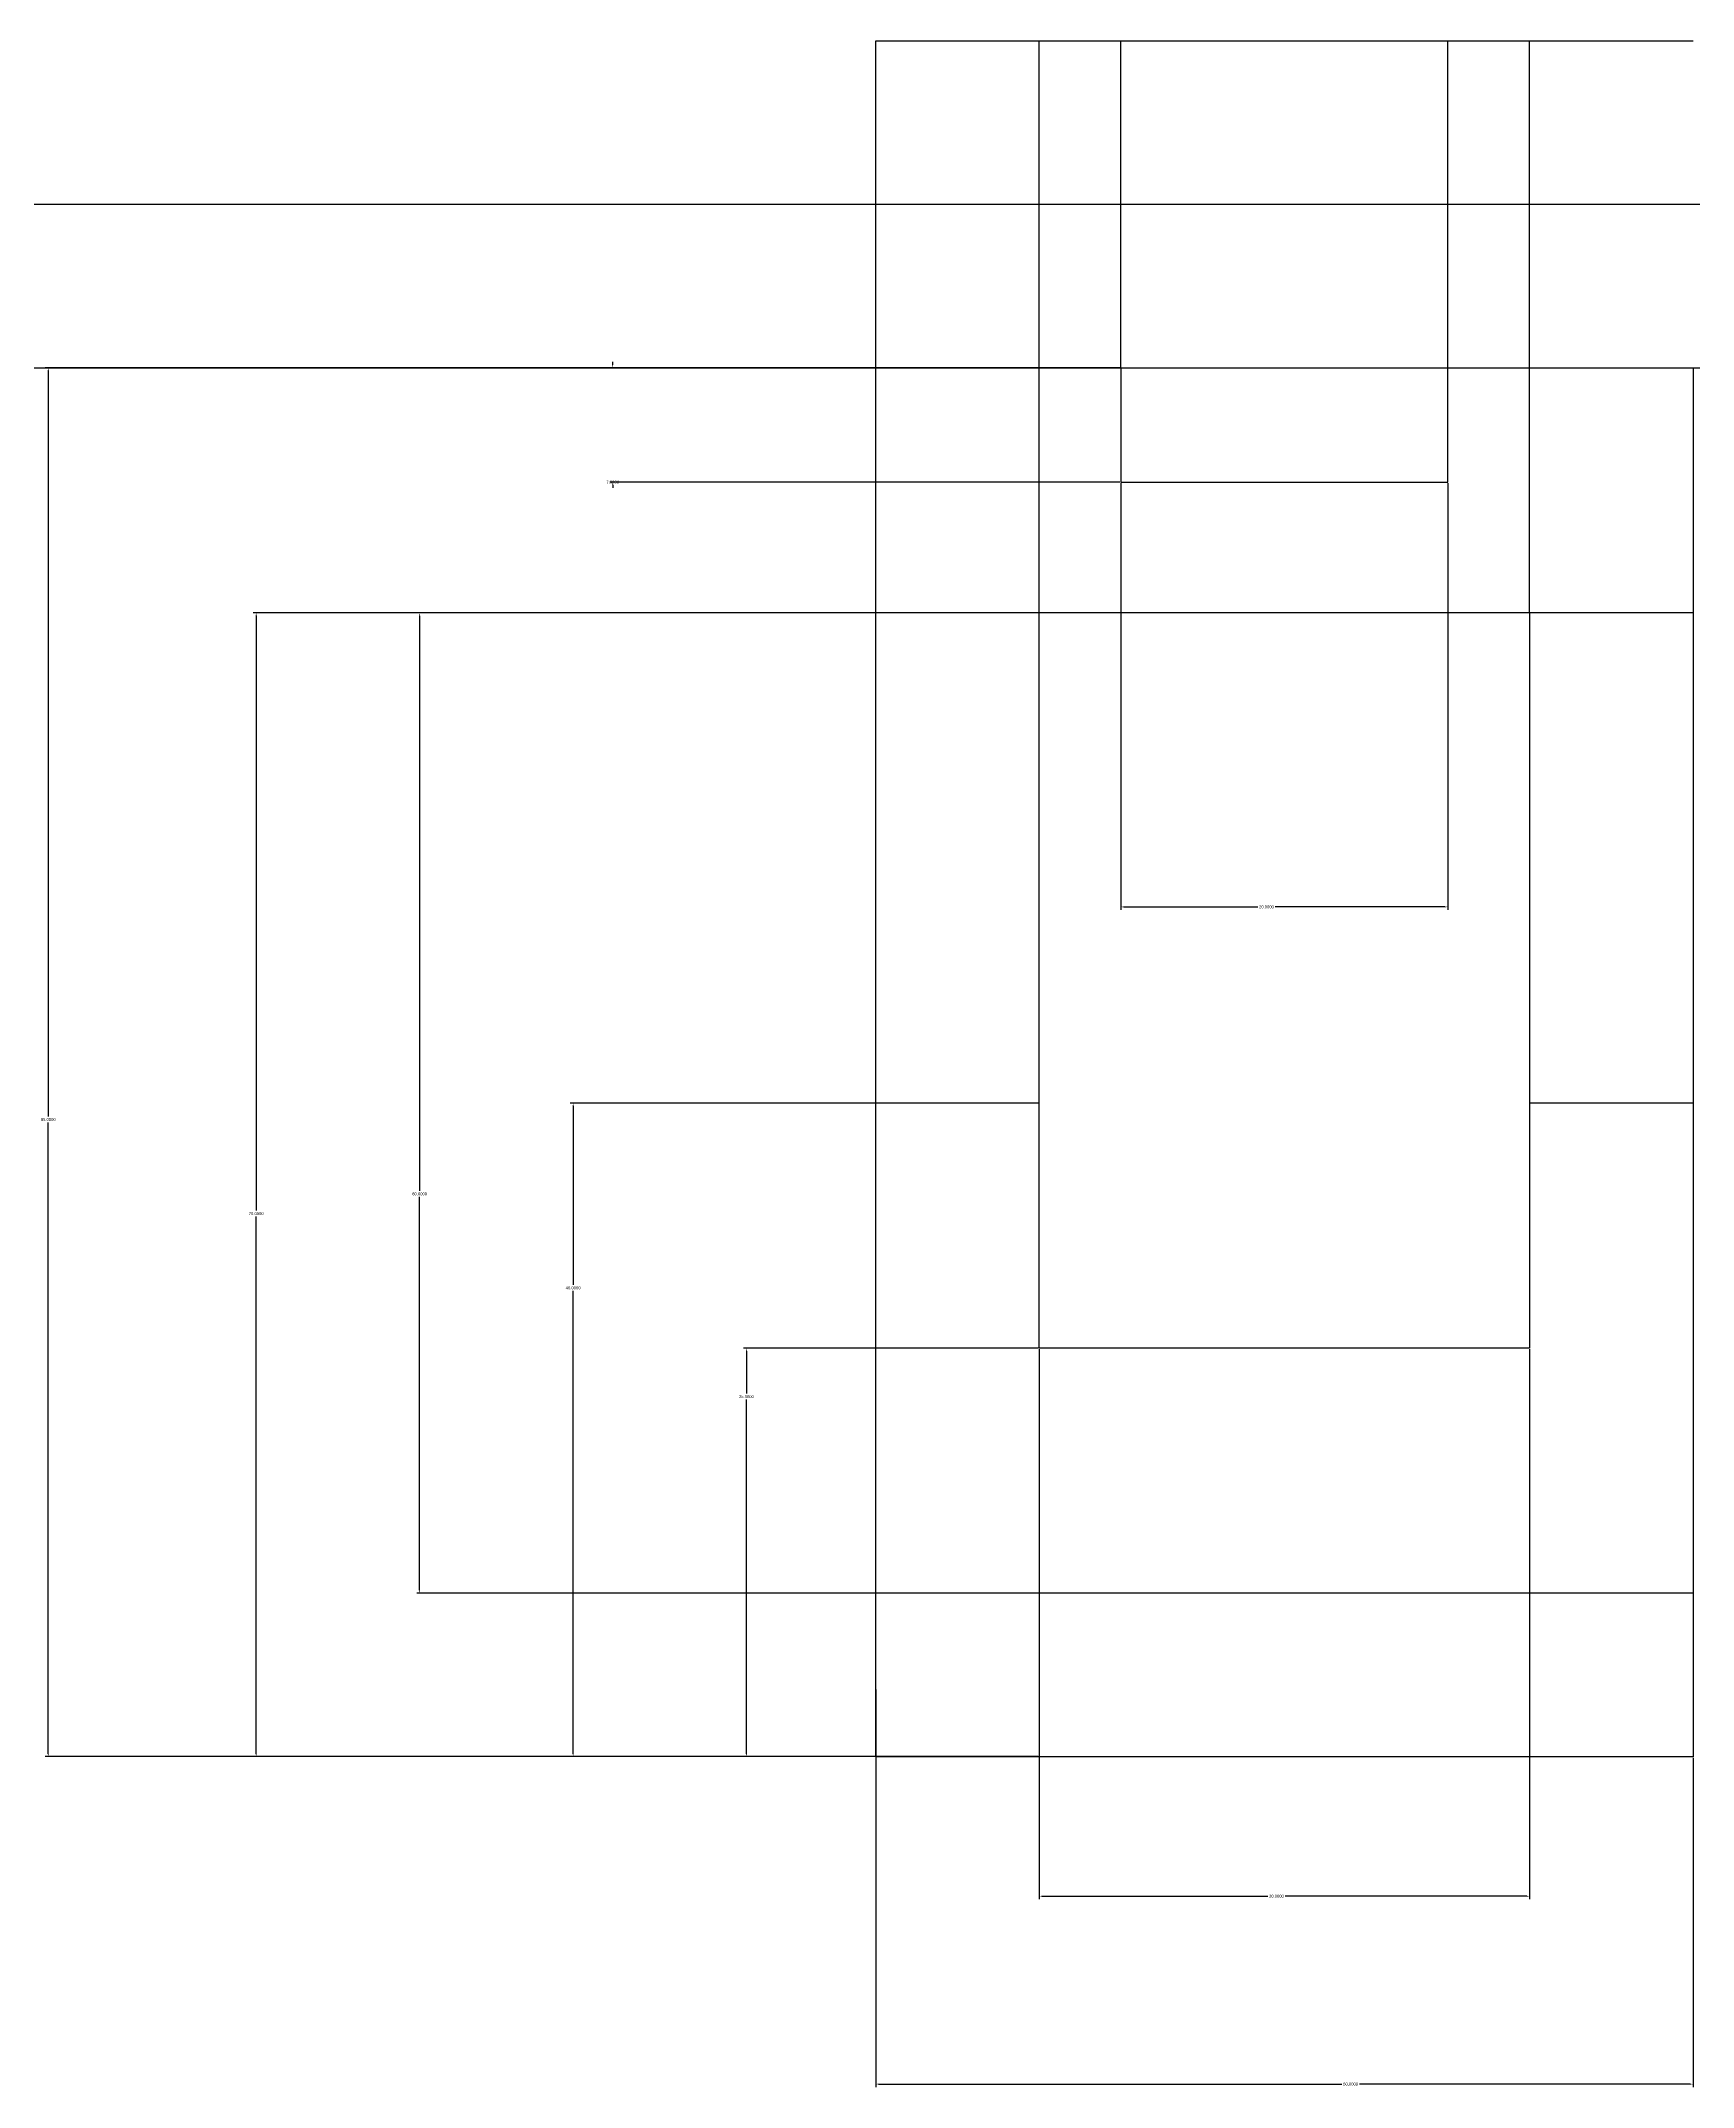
# Model space of a CAD drawing. Header units: millimetres. Extents: x 1469 to 7799, y 1414 to 1806.
# Drawn here: x 7206.6 to 7307.6, y 1494.8 to 1620 of the extents above; entities that cross this region are included whole.
import ezdxf

# ---------------------------------------------------------------- set-up
doc = ezdxf.new("R2010")
doc.units = ezdxf.units.MM
doc.layers.add('dimension', color=210, linetype='Continuous', lineweight=15)
doc.layers.add('drawing', color=7, linetype='Continuous')
doc.layers.add('porjection line', color=130, linetype='Continuous', transparency=0.8)
doc.layers.add('ref line', color=10, linetype='Continuous', transparency=0.8)
doc.styles.get("Standard").update_dxf_attribs({"font": 'arial.ttf'})
doc.dimstyles.get("Standard").update_dxf_attribs({"dimtxt": 0.18, "dimasz": 0.18, "dimexe": 0.18, "dimexo": 0.0625, "dimgap": 0.09, "dimtad": 0, "dimtih": 1, "dimtoh": 1, "dimdec": 4, "dimzin": 0, "dimdsep": 46, "dimtxsty": 'Standard', "dimcen": 0.09, "dimadec": 0, "dimazin": 0, "dimtfac": 1, "dimtdec": 4, "dimtofl": 0, "dimtmove": 0, "dimatfit": 3, "dimfxl": 1, "dimtolj": 1, "dimtzin": 0, "dimarcsym": 0})

# ---------------------------------------------------------------- blocks, each defined once
blk = doc.blocks.new('*D272')
at = {"layer": 'Defpoints', "color": 0, "transparency": 16777216}
for p in [(7257.62, 1600.05), (7207, 1515.05), (7257.62, 1515.05)]:
    blk.add_point(p, dxfattribs=at)
at = {"layer": 'dimension', "color": 0, "lineweight": -2, "transparency": 16777216}
for p, q in [((7257.56, 1600.05), (7206.82, 1600.05)), ((7207, 1599.87), (7207, 1554.22)), ((7207, 1515.23), (7207, 1553.85)), ((7257.56, 1515.05), (7206.82, 1515.05))]:
    blk.add_line(p, q, dxfattribs=at)
at = {"layer": 'dimension', "color": 0, "transparency": 16777216}
for points in [[(7206.97, 1599.87), (7207.03, 1599.87), (7207, 1600.05)], [(7206.97, 1515.23), (7207.03, 1515.23), (7207, 1515.05)]]:
    blk.add_solid(points, dxfattribs=at)
at = {"layer": 'dimension', "color": 0, "transparency": 16777216, "insert": (7207, 1554.04), "char_height": 0.18, "attachment_point": 5}
blk.add_mtext('\\A1;85.0000', dxfattribs=at)
blk = doc.blocks.new('*D273')
at = {"layer": 'Defpoints', "color": 0, "transparency": 16777216}
for p in [(7257.62, 1585.05), (7229.72, 1525.05), (7257.62, 1525.05)]:
    blk.add_point(p, dxfattribs=at)
at = {"layer": 'dimension', "color": 0, "lineweight": -2, "transparency": 16777216}
for p, q in [((7257.56, 1585.05), (7229.54, 1585.05)), ((7229.72, 1584.87), (7229.72, 1549.68)), ((7229.72, 1525.23), (7229.72, 1549.31)), ((7257.56, 1525.05), (7229.54, 1525.05))]:
    blk.add_line(p, q, dxfattribs=at)
at = {"layer": 'dimension', "color": 0, "transparency": 16777216}
for points in [[(7229.69, 1584.87), (7229.75, 1584.87), (7229.72, 1585.05)], [(7229.69, 1525.23), (7229.75, 1525.23), (7229.72, 1525.05)]]:
    blk.add_solid(points, dxfattribs=at)
at = {"layer": 'dimension', "color": 0, "transparency": 16777216, "insert": (7229.72, 1549.49), "char_height": 0.18, "attachment_point": 5}
blk.add_mtext('\\A1;60.0000', dxfattribs=at)
blk = doc.blocks.new('*D223')
at = {"layer": 'Defpoints', "color": 0, "transparency": 16777216}
for p in [(7257.62, 1585.05), (7219.72, 1515.05), (7257.62, 1515.05)]:
    blk.add_point(p, dxfattribs=at)
at = {"layer": 'dimension', "color": 0, "lineweight": -2, "transparency": 16777216}
for p, q in [((7257.56, 1585.05), (7219.54, 1585.05)), ((7219.72, 1584.87), (7219.72, 1548.47)), ((7219.72, 1515.23), (7219.72, 1548.1)), ((7257.56, 1515.05), (7219.54, 1515.05))]:
    blk.add_line(p, q, dxfattribs=at)
at = {"layer": 'dimension', "color": 0, "transparency": 16777216}
for points in [[(7219.69, 1584.87), (7219.75, 1584.87), (7219.72, 1585.05)], [(7219.69, 1515.23), (7219.75, 1515.23), (7219.72, 1515.05)]]:
    blk.add_solid(points, dxfattribs=at)
at = {"layer": 'dimension', "color": 0, "transparency": 16777216, "insert": (7219.72, 1548.28), "char_height": 0.18, "attachment_point": 5}
blk.add_mtext('\\A1;70.0000', dxfattribs=at)
blk = doc.blocks.new('*D274')
at = {"layer": 'Defpoints', "color": 0, "transparency": 16777216}
for p in [(7257.62, 1555.05), (7239.11, 1515.05), (7257.62, 1515.05)]:
    blk.add_point(p, dxfattribs=at)
at = {"layer": 'dimension', "color": 0, "lineweight": -2, "transparency": 16777216}
for p, q in [((7257.56, 1555.05), (7238.93, 1555.05)), ((7239.11, 1554.87), (7239.11, 1543.93)), ((7239.11, 1515.23), (7239.11, 1543.56)), ((7257.56, 1515.05), (7238.93, 1515.05))]:
    blk.add_line(p, q, dxfattribs=at)
at = {"layer": 'dimension', "color": 0, "transparency": 16777216}
for points in [[(7239.08, 1554.87), (7239.14, 1554.87), (7239.11, 1555.05)], [(7239.08, 1515.23), (7239.14, 1515.23), (7239.11, 1515.05)]]:
    blk.add_solid(points, dxfattribs=at)
at = {"layer": 'dimension', "color": 0, "transparency": 16777216, "insert": (7239.11, 1543.74), "char_height": 0.18, "attachment_point": 5}
blk.add_mtext('\\A1;40.0000', dxfattribs=at)
blk = doc.blocks.new('*D275')
at = {"layer": 'Defpoints', "color": 0, "transparency": 16777216}
for p in [(7267.62, 1540.05), (7249.71, 1515.05), (7267.62, 1515.05)]:
    blk.add_point(p, dxfattribs=at)
at = {"layer": 'dimension', "color": 0, "lineweight": -2, "transparency": 16777216}
for p, q in [((7267.56, 1540.05), (7249.53, 1540.05)), ((7249.71, 1539.87), (7249.71, 1537.27)), ((7249.71, 1515.23), (7249.71, 1536.9)), ((7267.56, 1515.05), (7249.53, 1515.05))]:
    blk.add_line(p, q, dxfattribs=at)
at = {"layer": 'dimension', "color": 0, "transparency": 16777216}
for points in [[(7249.68, 1539.87), (7249.74, 1539.87), (7249.71, 1540.05)], [(7249.68, 1515.23), (7249.74, 1515.23), (7249.71, 1515.05)]]:
    blk.add_solid(points, dxfattribs=at)
at = {"layer": 'dimension', "color": 0, "transparency": 16777216, "insert": (7249.71, 1537.08), "char_height": 0.18, "attachment_point": 5}
blk.add_mtext('\\A1;25.0000', dxfattribs=at)
blk = doc.blocks.new('*D276')
at = {"layer": 'Defpoints', "color": 0, "transparency": 16777216}
for p in [(7272.62, 1600.05), (7241.53, 1593.05), (7272.62, 1593.05)]:
    blk.add_point(p, dxfattribs=at)
at = {"layer": 'dimension', "color": 0, "lineweight": -2, "transparency": 16777216}
for p, q in [((7241.53, 1600.23), (7241.53, 1600.41)), ((7272.56, 1600.05), (7241.35, 1600.05)), ((7272.56, 1593.05), (7241.35, 1593.05)), ((7241.53, 1592.87), (7241.53, 1592.69))]:
    blk.add_line(p, q, dxfattribs=at)
at = {"layer": 'dimension', "color": 0, "transparency": 16777216}
for points in [[(7241.5, 1600.23), (7241.56, 1600.23), (7241.53, 1600.05)], [(7241.5, 1592.87), (7241.56, 1592.87), (7241.53, 1593.05)]]:
    blk.add_solid(points, dxfattribs=at)
at = {"layer": 'dimension', "color": 0, "transparency": 16777216, "insert": (7241.53, 1593.05), "char_height": 0.18, "attachment_point": 5}
blk.add_mtext('\\A1;7.0000', dxfattribs=at)
blk = doc.blocks.new('*D277')
at = {"layer": 'Defpoints', "color": 0, "transparency": 16777216}
for p in [(7257.62, 1519.23), (7307.62, 1515.05), (7307.62, 1495.01)]:
    blk.add_point(p, dxfattribs=at)
at = {"layer": 'dimension', "color": 0, "lineweight": -2, "transparency": 16777216}
for p, q in [((7257.62, 1519.16), (7257.62, 1494.83)), ((7307.62, 1514.98), (7307.62, 1494.83)), ((7257.8, 1495.01), (7286.14, 1495.01)), ((7307.44, 1495.01), (7287.21, 1495.01))]:
    blk.add_line(p, q, dxfattribs=at)
at = {"layer": 'dimension', "color": 0, "transparency": 16777216}
for points in [[(7257.8, 1495.04), (7257.8, 1494.98), (7257.62, 1495.01)], [(7307.44, 1495.04), (7307.44, 1494.98), (7307.62, 1495.01)]]:
    blk.add_solid(points, dxfattribs=at)
at = {"layer": 'dimension', "color": 0, "transparency": 16777216, "insert": (7286.67, 1495.01), "char_height": 0.18, "attachment_point": 5}
blk.add_mtext('\\A1;50.0000', dxfattribs=at)
blk = doc.blocks.new('*D278')
at = {"layer": 'Defpoints', "color": 0, "transparency": 16777216}
for p in [(7267.62, 1540.05), (7297.62, 1540.05), (7297.62, 1506.51)]:
    blk.add_point(p, dxfattribs=at)
at = {"layer": 'dimension', "color": 0, "lineweight": -2, "transparency": 16777216}
for p, q in [((7267.62, 1539.98), (7267.62, 1506.33)), ((7297.62, 1539.98), (7297.62, 1506.33)), ((7267.8, 1506.51), (7281.6, 1506.51)), ((7297.44, 1506.51), (7282.66, 1506.51))]:
    blk.add_line(p, q, dxfattribs=at)
at = {"layer": 'dimension', "color": 0, "transparency": 16777216}
for points in [[(7267.8, 1506.54), (7267.8, 1506.48), (7267.62, 1506.51)], [(7297.44, 1506.54), (7297.44, 1506.48), (7297.62, 1506.51)]]:
    blk.add_solid(points, dxfattribs=at)
at = {"layer": 'dimension', "color": 0, "transparency": 16777216, "insert": (7282.13, 1506.51), "char_height": 0.18, "attachment_point": 5}
blk.add_mtext('\\A1;30.0000', dxfattribs=at)
blk = doc.blocks.new('*D279')
at = {"layer": 'Defpoints', "color": 0, "transparency": 16777216}
for p in [(7272.62, 1593.05), (7292.62, 1593.05), (7292.62, 1567.05)]:
    blk.add_point(p, dxfattribs=at)
at = {"layer": 'dimension', "color": 0, "lineweight": -2, "transparency": 16777216}
for p, q in [((7272.62, 1592.98), (7272.62, 1566.87)), ((7292.62, 1592.98), (7292.62, 1566.87)), ((7272.8, 1567.05), (7280.99, 1567.05)), ((7292.44, 1567.05), (7282.06, 1567.05))]:
    blk.add_line(p, q, dxfattribs=at)
at = {"layer": 'dimension', "color": 0, "transparency": 16777216}
for points in [[(7272.8, 1567.08), (7272.8, 1567.02), (7272.62, 1567.05)], [(7292.44, 1567.08), (7292.44, 1567.02), (7292.62, 1567.05)]]:
    blk.add_solid(points, dxfattribs=at)
at = {"layer": 'dimension', "color": 0, "transparency": 16777216, "insert": (7281.52, 1567.05), "char_height": 0.18, "attachment_point": 5}
blk.add_mtext('\\A1;20.0000', dxfattribs=at)

msp = doc.modelspace()

# ---------------------------------------------------------------- linework, layer by layer
at = {"layer": 'drawing'}
for p, q in [((7257.61787, 1620.04556), (7307.61787, 1620.04556)), ((7257.61787, 1600.04556), (7272.61787, 1600.04556)), ((7257.61787, 1515.04556), (7257.61787, 1600.04556)), ((7272.61787, 1600.04556), (7272.61787, 1593.04556)), ((7292.61787, 1600.04556), (7307.61787, 1600.04556)), ((7292.61787, 1593.04556), (7292.61787, 1600.04556)), ((7307.61787, 1600.04556), (7307.61787, 1515.04556)), ((7272.61787, 1593.04556), (7292.61787, 1593.04556)), ((7307.61787, 1585.04556), (7257.61787, 1585.04556)), ((7267.61787, 1540.04556), (7267.61787, 1585.04556)), ((7297.61787, 1585.04556), (7297.61787, 1540.04556)), ((7267.61787, 1555.04556), (7257.61787, 1555.04556)), ((7307.61787, 1555.04556), (7297.61787, 1555.04556)), ((7297.61787, 1540.04556), (7267.61787, 1540.04556)), ((7307.61787, 1525.04556), (7257.61787, 1525.04556)), ((7307.61787, 1515.04556), (7257.61787, 1515.04556))]:
    msp.add_line(p, q, dxfattribs=at)
at = {"layer": 'porjection line'}
for p in [(1567.67266, 1610.04556), (1567.67266, 1600.04556)]:
    msp.add_xline(p, (1, 0), dxfattribs=at)
at = {"layer": 'ref line'}
for p, q in [((7257.61787, 1600.04556), (7257.61787, 1620.04556)), ((7267.61787, 1585.04556), (7267.61787, 1620.04556)), ((7272.61787, 1600.04556), (7272.61787, 1620.04556)), ((7292.61787, 1600.04556), (7292.61787, 1620.04556)), ((7297.61787, 1585.04556), (7297.61787, 1620.04556))]:
    msp.add_line(p, q, dxfattribs=at)

# ---------------------------------------------------------------- dimensions: what is measured, and where the dimension line sits
at = {"layer": 'dimension'}
for base, p1, p2, picture, middle in [((7241.53383, 1593.04556), (7272.61787, 1600.04556), (7272.61787, 1593.04556), '*D276', (7241.53383, 1593.04556)), ((7206.99789, 1515.04556), (7257.61787, 1600.04556), (7257.61787, 1515.04556), '*D272', (7206.99789, 1554.03518)), ((7219.72166, 1515.04556), (7257.61787, 1585.04556), (7257.61787, 1515.04556), '*D223', (7219.72166, 1548.28395)), ((7229.71889, 1525.04556), (7257.61787, 1585.04556), (7257.61787, 1525.04556), '*D273', (7229.71889, 1549.49473)), ((7239.11025, 1515.04556), (7257.61787, 1555.04556), (7257.61787, 1515.04556), '*D274', (7239.11025, 1543.74351)), ((7249.71339, 1515.04556), (7267.61787, 1540.04556), (7267.61787, 1515.04556), '*D275', (7249.71339, 1537.0842))]:
    dim = msp.add_linear_dim(base=base, p1=p1, p2=p2, angle=90, dimstyle='Standard', dxfattribs=at)
    dim.commit()
    dim.dimension.update_dxf_attribs({"geometry": picture, "text_midpoint": middle, "dimtype": 160})
for base, p1, p2, picture, middle in [((7292.61787, 1567.0511), (7272.61787, 1593.04556), (7292.61787, 1593.04556), '*D279', (7281.52281, 1567.0511)), ((7297.61787, 1506.51191), (7267.61787, 1540.04556), (7297.61787, 1540.04556), '*D278', (7282.12869, 1506.51191)), ((7307.61787, 1495.00946), (7257.61787, 1519.22514), (7307.61787, 1515.04556), '*D277', (7286.6729, 1495.00946))]:
    dim = msp.add_linear_dim(base=base, p1=p1, p2=p2, dimstyle='Standard', dxfattribs=at)
    dim.commit()
    dim.dimension.update_dxf_attribs({"geometry": picture, "text_midpoint": middle, "dimtype": 160})

doc.saveas('drawing.dxf')
